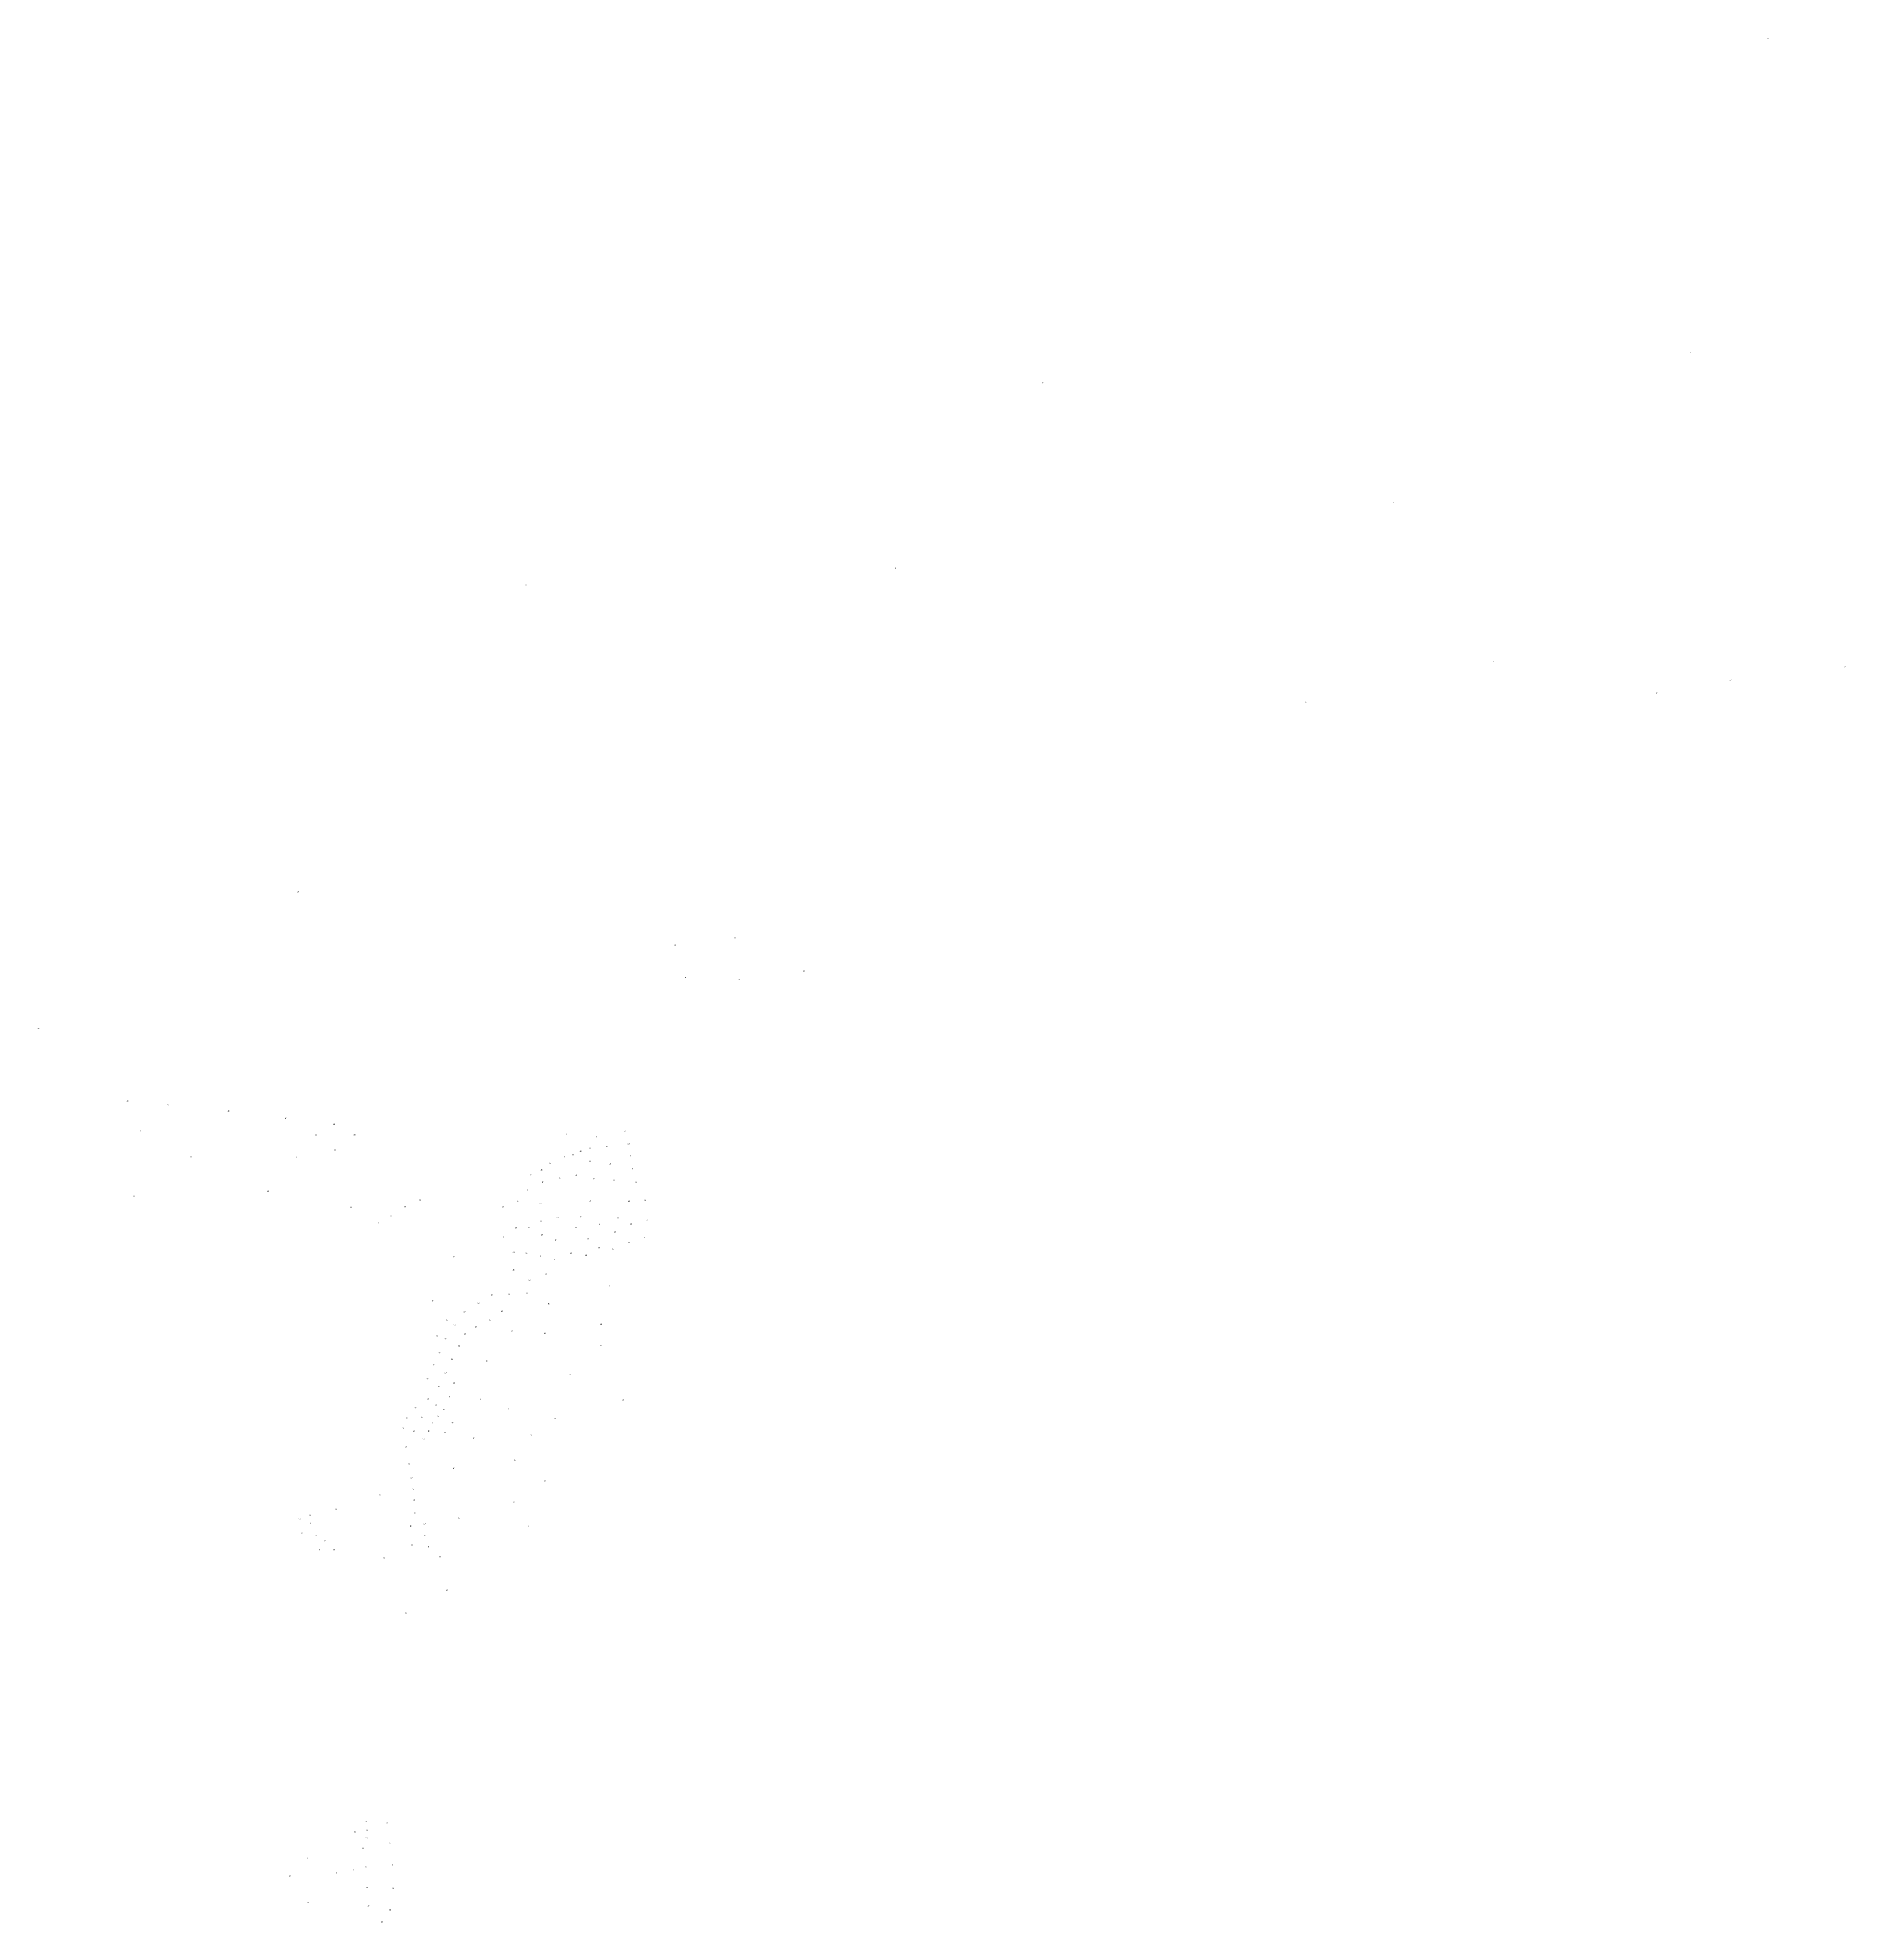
# Model space of a CAD drawing. Extents: x 538696 to 554460, y 1851264 to 1863934.
# Drawn here: x 543308 to 544825, y 1859314 to 1860895 of the extents above; entities that cross this region are included whole.
import ezdxf

# ---------------------------------------------------------------- set-up
doc = ezdxf.new("R2010")
doc.units = 0
doc.layers.add('Level 20', color=7, linetype='Continuous')

msp = doc.modelspace()

# ---------------------------------------------------------------- texts
at = {"layer": 'Level 20'}
for s, p in [('17', (544759.7, 1860894.3)), ('17', (544694, 1860630.6)), ('17', (544151.1, 1860605.2)), ('17', (544445.1, 1860504.8)), ('16', (543716.9, 1860435.5)), ('16', (544027.5, 1860449.7)), ('17', (544529, 1860371.4)), ('17', (544823.9, 1860366.7)), ('17', (544666.5, 1860345)), ('17', (544728.1, 1860355.9)), ('17', (544371.9, 1860337.2)), ('16', (543526.1, 1860178.3)), ('16', (543892.7, 1860139.5)), ('16', (543842.2, 1860133.5)), ('16', (543851.3, 1860106.2)), ('16', (543896.2, 1860104.2)), ('16', (543950.6, 1860111.7)), ('16', (543308.2, 1860063.4)), ('16', (543382.9, 1860002.6)), ('16', (543416.6, 1859999.4)), ('18', (543467.7, 1859994.2)), ('18', (543393.2, 1859977.6)), ('18', (543515.6, 1859988)), ('18', (543556.4, 1859983)), ('18', (543799.9, 1859977.3)), ('18', (543541.3, 1859974)), ('18', (543557, 1859961.4)), ('18', (543573.4, 1859974.4)), ('18', (543750.7, 1859974.8)), ('18', (543771.3, 1859963)), ('18', (543776.8, 1859972.5)), ('18', (543785.5, 1859964.4)), ('18', (543803.3, 1859966.8)), ('18', (543435.9, 1859955.8)), ('18', (543524.1, 1859955.5)), ('18', (543730.4, 1859945)), ('18', (543737.5, 1859950.6)), ('18', (543749.3, 1859955.8)), ('18', (543756.7, 1859957.5)), ('18', (543763.1, 1859960.4)), ('18', (543771.3, 1859951.9)), ('18', (543787.9, 1859950)), ('18', (543804.7, 1859956.6)), ('18', (543806.3, 1859945.9)), ('18', (543721.7, 1859940.7)), ('18', (543731.3, 1859934.6)), ('18', (543745.3, 1859937.9)), ('18', (543759.4, 1859940.2)), ('18', (543774.3, 1859937.3)), ('18', (543791.2, 1859936.3)), ('18', (543809.7, 1859934.4)), ('18', (543388.3, 1859922.7)), ('18', (543501, 1859926.8)), ('18', (543570.7, 1859913.3)), ('18', (543615.7, 1859913.9)), ('18', (543628.6, 1859919.6)), ('18', (543697.8, 1859914)), ('18', (543710.2, 1859918.6)), ('18', (543718.2, 1859927.8)), ('18', (543729.5, 1859916.6)), ('18', (543770.9, 1859918.7)), ('18', (543803.7, 1859918.4)), ('18', (543817.3, 1859919.3)), ('18', (543592.9, 1859900.4)), ('18', (543603.5, 1859906)), ('18', (543729.9, 1859901.8)), ('18', (543743.7, 1859904.8)), ('18', (543763.2, 1859905.5)), ('18', (543778.6, 1859899.2)), ('18', (543794.8, 1859904.6)), ('18', (543805.4, 1859899.4)), ('18', (543818.4, 1859902.6)), ('18', (543698.1, 1859888.4)), ('18', (543708.9, 1859896.3)), ('18', (543720, 1859896.5)), ('18', (543730.7, 1859890.5)), ('18', (543742.2, 1859885.9)), ('18', (543759.5, 1859896.4)), ('18', (543769.6, 1859887)), ('18', (543792.2, 1859892.7)), ('18', (543804, 1859883.9)), ('18', (543815.9, 1859888.1)), ('18', (543657.1, 1859871.8)), ('18', (543706.8, 1859875.6)), ('18', (543717.6, 1859875.1)), ('18', (543729.1, 1859872.4)), ('18', (543740.9, 1859869.6)), ('18', (543755, 1859874.8)), ('18', (543767.9, 1859873.1)), ('18', (543778.8, 1859879.5)), ('18', (543790.5, 1859878.3)), ('18', (543706.9, 1859861.1)), ('18', (543720.2, 1859852.2)), ('18', (543733.9, 1859857.5)), ('18', (543638.9, 1859835)), ('18', (543688.5, 1859840.1)), ('18', (543702.9, 1859840.4)), ('18', (543718.1, 1859841.3)), ('18', (543786.8, 1859847.5)), ('18', (543650.9, 1859818.7)), ('18', (543665.6, 1859825.9)), ('18', (543677.4, 1859832.9)), ('18', (543687, 1859818.7)), ('18', (543697.1, 1859826.1)), ('18', (543736.3, 1859832.6)), ('18', (543642.6, 1859805.5)), ('18', (543649.8, 1859803)), ('18', (543657.3, 1859814.5)), ('18', (543666, 1859807.1)), ('18', (543675.3, 1859813.3)), ('18', (543705.6, 1859809.9)), ('18', (543733.2, 1859807.7)), ('18', (543780.5, 1859815.2)), ('18', (543644.6, 1859791.4)), ('18', (543661.3, 1859797.3)), ('18', (543780.2, 1859797.4)), ('18', (543640, 1859781.2)), ('18', (543649.7, 1859774.7)), ('18', (543655.1, 1859785.9)), ('18', (543684.2, 1859784.4)), ('18', (543753.8, 1859773.1)), ('18', (543634.7, 1859769.5)), ('18', (543644.5, 1859763)), ('18', (543657.1, 1859766)), ('18', (543624.6, 1859745.1)), ('18', (543635.2, 1859752.6)), ('18', (543641.8, 1859747.5)), ('18', (543648.7, 1859743.7)), ('18', (543652.7, 1859754.6)), ('18', (543678.5, 1859752.2)), ('18', (543702.3, 1859744.3)), ('18', (543798.8, 1859752)), ('18', (543614.1, 1859727.9)), ('18', (543617.2, 1859736.9)), ('18', (543623.2, 1859725.4)), ('18', (543629.8, 1859737.2)), ('18', (543635.6, 1859725.7)), ('18', (543638.5, 1859732.6)), ('18', (543643.2, 1859738.1)), ('18', (543649.3, 1859724.4)), ('18', (543655.7, 1859732.5)), ('18', (543741.4, 1859736.2)), ('18', (543616.7, 1859712.6)), ('18', (543631.3, 1859718.8)), ('18', (543673.3, 1859719.5)), ('18', (543721, 1859722.3)), ('18', (543619.1, 1859698.1)), ('18', (543656.6, 1859694.3)), ('18', (543707.8, 1859701.2)), ('18', (543621.2, 1859686.6)), ('18', (543622, 1859676.7)), ('18', (543733, 1859684.1)), ('18', (543557.9, 1859660.3)), ('18', (543594.7, 1859672.2)), ('18', (543623.4, 1859667.8)), ('18', (543706.7, 1859666)), ('18', (543527.2, 1859651.7)), ('18', (543536, 1859655.1)), ('18', (543536.1, 1859648.2)), ('18', (543620.5, 1859646)), ('18', (543623.9, 1859657.2)), ('18', (543632.1, 1859648)), ('18', (543661, 1859652.6)), ('18', (543718.8, 1859645.9)), ('18', (543528.8, 1859640.2)), ('18', (543541.2, 1859637.7)), ('18', (543548.8, 1859633.6)), ('18', (543621.6, 1859630)), ('18', (543632, 1859638)), ('18', (543635.1, 1859628.6)), ('18', (543543.7, 1859626.1)), ('18', (543556.1, 1859626.1)), ('18', (543597.9, 1859619.1)), ('18', (543645.1, 1859620.2)), ('18', (543650.9, 1859592)), ('18', (543616.8, 1859572.8)), ('18', (543582.9, 1859398)), ('18', (543600.4, 1859396.7)), ('18', (543573.7, 1859389.5)), ('18', (543580.5, 1859375.5)), ('18', (543583.4, 1859384.3)), ('18', (543584.1, 1859390.8)), ('18', (543602.9, 1859379.9)), ('18', (543533.6, 1859367.3)), ('18', (543582.5, 1859360)), ('18', (543604.9, 1859361.7)), ('18', (543519, 1859352.3)), ('18', (543558, 1859354.8)), ('18', (543572.2, 1859357.5)), ('18', (543534.1, 1859330.1)), ('18', (543584.1, 1859342.7)), ('18', (543605.8, 1859342)), ('18', (543585, 1859327.5)), ('18', (543596.4, 1859314)), ('18', (543603.4, 1859324.1))]:
    msp.add_text(s, height=1, dxfattribs=at).set_placement(p)

doc.saveas('drawing.dxf')
